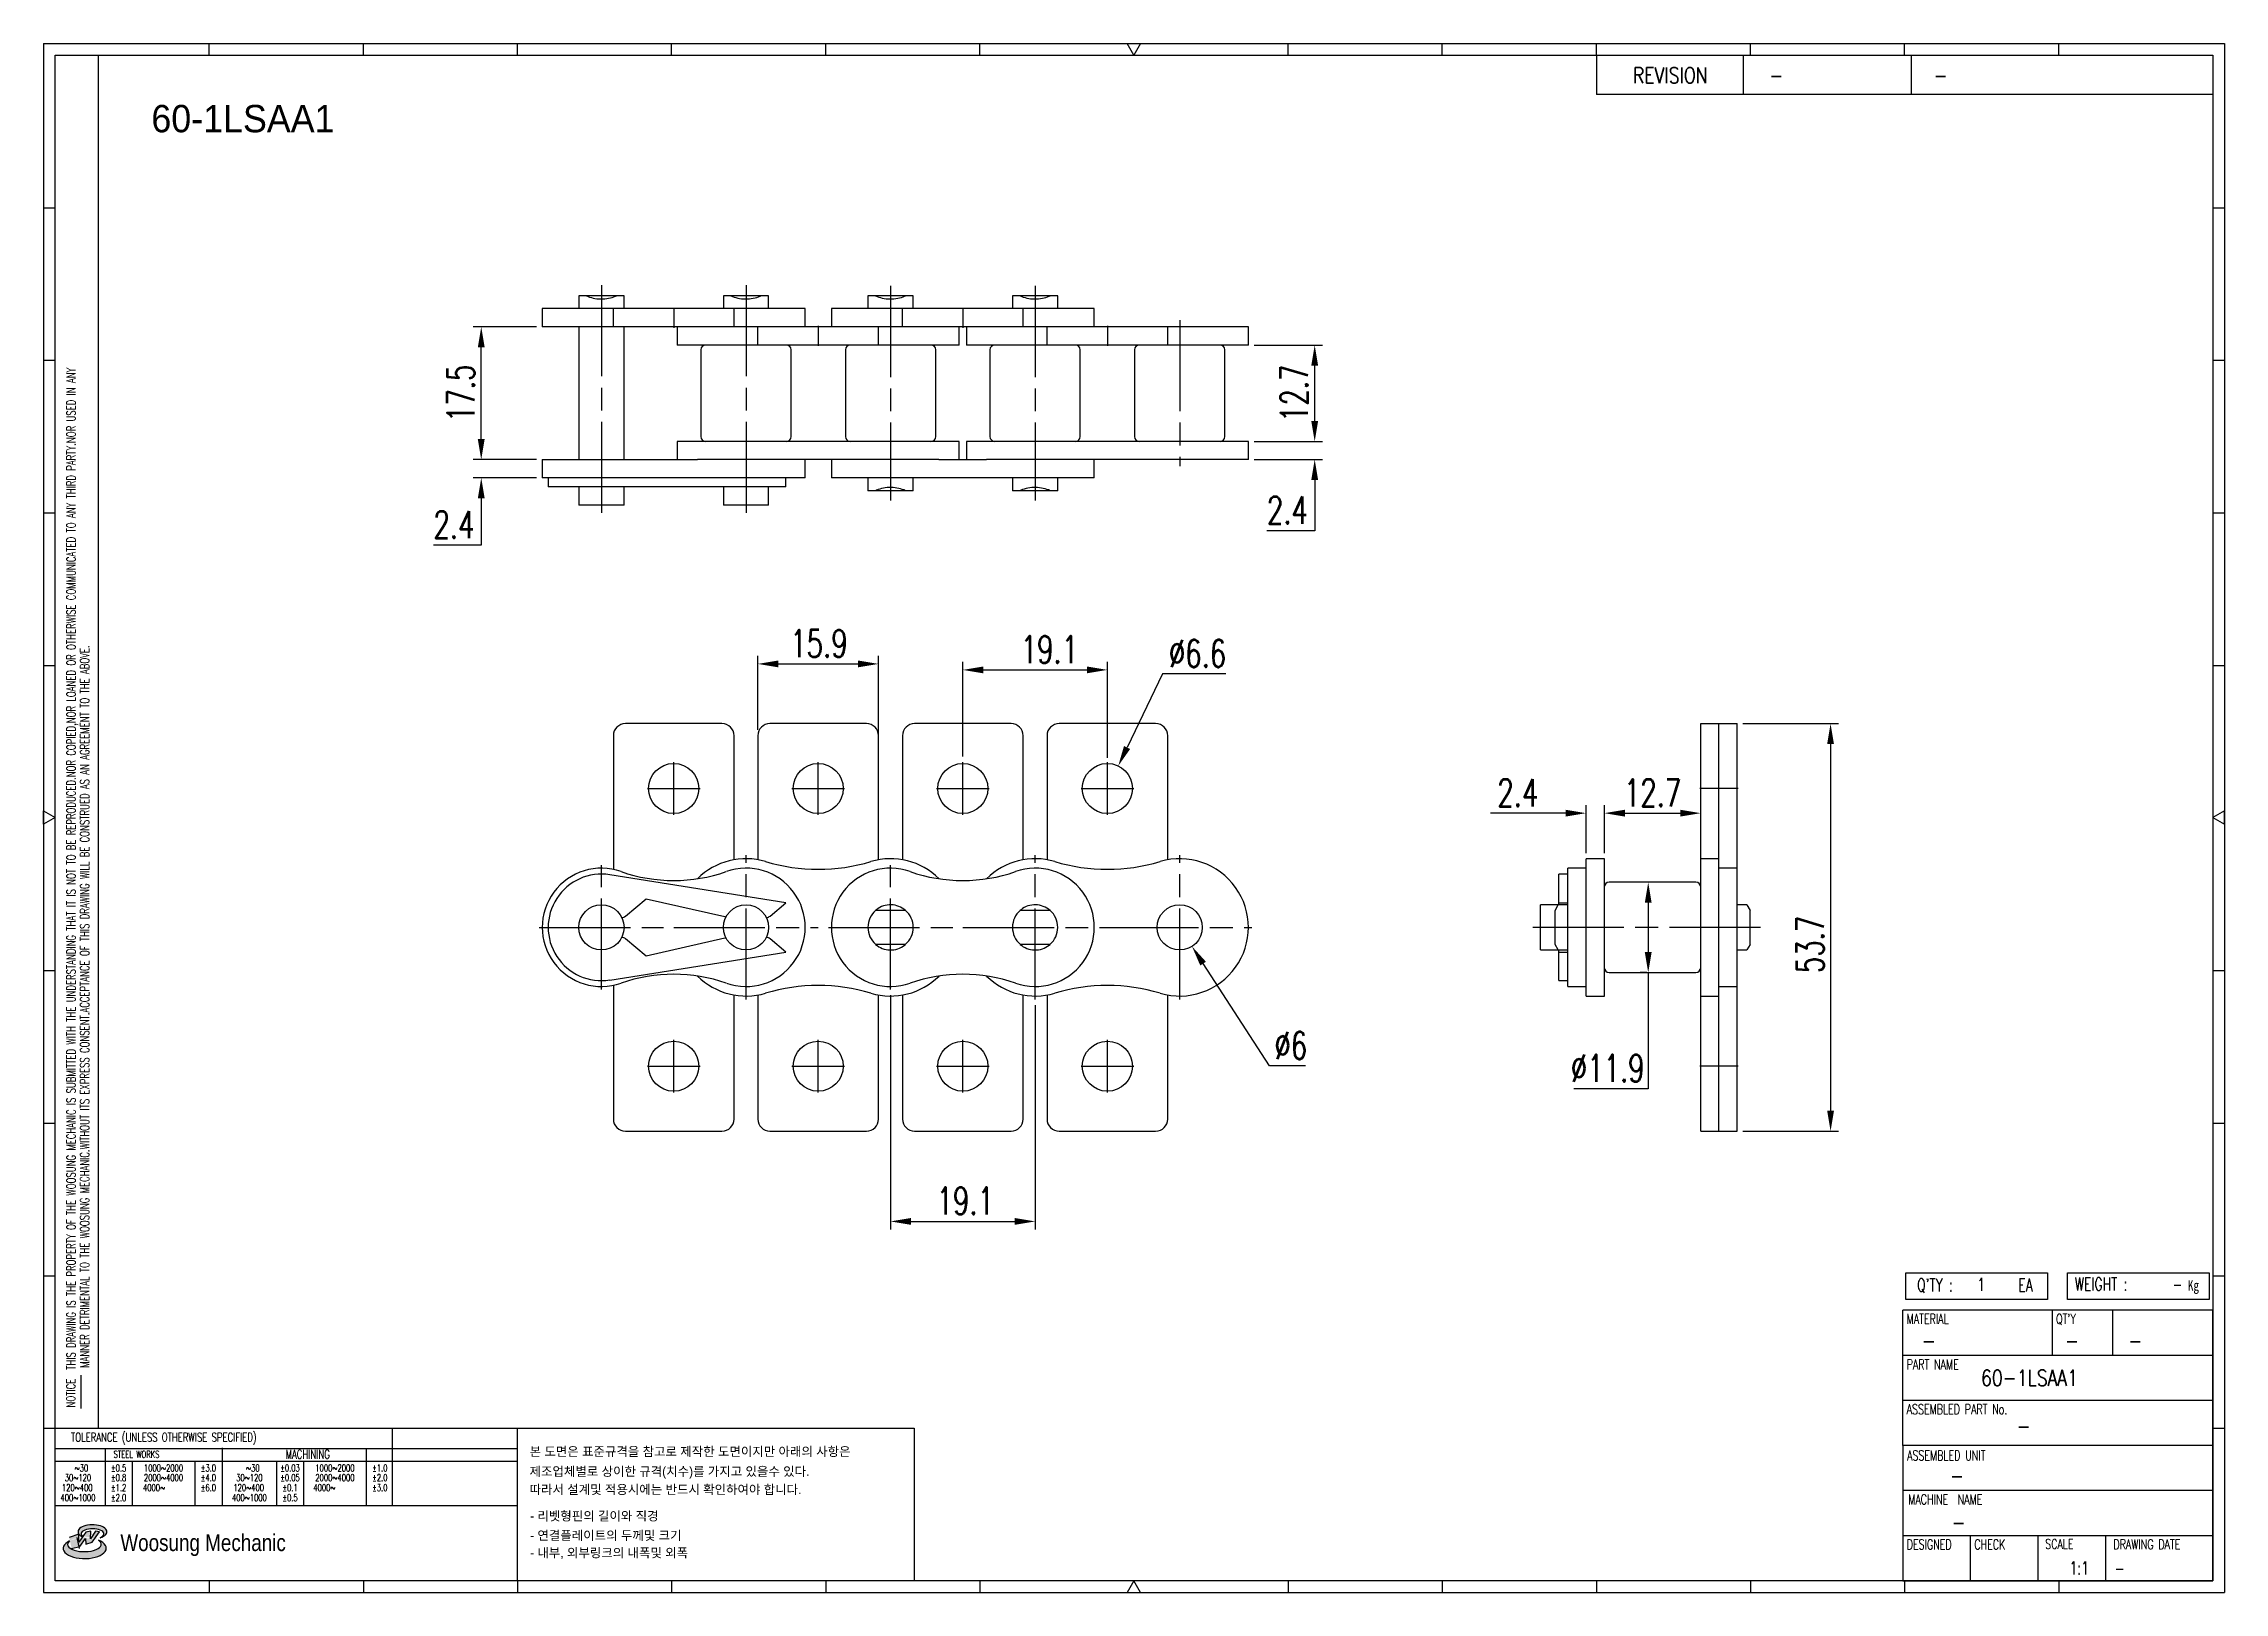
# Model space of a CAD drawing. Header units: millimetres. Extents: x 849 to 1136, y 59 to 263.
import ezdxf
from ezdxf.enums import TextEntityAlignment as Align

# ---------------------------------------------------------------- set-up
doc = ezdxf.new("R2010")
doc.units = ezdxf.units.MM
doc.linetypes.add('AM_ISO08W050', pattern=[18, 12, -1.5, 3, -1.5])
doc.layers.get('Defpoints').update_dxf_attribs({"color": 80})
doc.layers.add('CL1', color=140, linetype='AM_ISO08W050', lineweight=25)
for name, color, linetype in [('S-DIM', 7, 'Continuous'), ('TITLE', 7, 'Continuous'), ('도면레이아웃', 7, 'Continuous')]:
    doc.layers.add(name, color=color, linetype=linetype)
doc.styles.add('HAN', font='ROMANS.shx', dxfattribs={"width": 0.7, "bigfont": 'whgtxt.shx'})
doc.styles.add('HKD_ST2', font='romans.shx', dxfattribs={"width": 0.7, "height": 4, "bigfont": '@extfont2.shx'})
doc.styles.add('HSG', font='SIMPLEX.shx', dxfattribs={"width": 0.7, "bigfont": 'HSG.shx'})
doc.styles.add('MtXpl_', font='Gulim.ttf')
doc.styles.add('SLDTEXTSTYLE4', font='arial.ttf', dxfattribs={"width": 0.8})
doc.dimstyles.new('AP1.5', dxfattribs={"dimscale": 1.5, "dimtxt": 2.4, "dimasz": 1.8, "dimexe": 0.7, "dimexo": 0.5, "dimgap": 0.6, "dimtad": 1, "dimtoh": 1, "dimdec": 1, "dimrnd": 0.01, "dimzin": 9, "dimdsep": 46, "dimtxsty": 'HSG', "dimcen": 0, "dimclrd": 251, "dimclre": 251, "dimclrt": 60, "dimazin": 2, "dimtp": 1, "dimtm": 1, "dimtfac": 0.5, "dimtdec": 1, "dimtofl": 0, "dimtmove": 0, "dimatfit": 3, "dimfxl": 0, "dimtvp": 1, "dimtolj": 2, "dimlwd": -1, "dimlwe": -1, "dimarcsym": 0})

msp = doc.modelspace()

# ---------------------------------------------------------------- texts
at = {"color": 254, "style": 'MtXpl_'}
msp.add_text('60-1LSAA1', height=3.608, dxfattribs=at).set_placement((862.95, 251.18))
at = {"style": 'HAN', "width": 0.8}
msp.add_text('60-1LSAA1', height=2.082, dxfattribs=at).set_placement((1104.06, 85.99))
at = {"color": 140, "style": 'MtXpl_'}
for s, p in [('본 도면은 표준규격을 참고로 제작한 도면이지만 아래의 사항은', (912.79, 76.73)), ('제조업체별로 상이한 규격(치수)를 가지고 있을수 있다.', (912.79, 74.11)), ('따라서 설계및 적용시에는 반드시 확인하여야 합니다.', (912.79, 71.72)), ('- 리벳형핀의 길이와 직경', (912.86, 68.23)), ('- 연결플레이트의 두께및 크기', (912.86, 65.67)), ('- 내부, 외부링크의 내폭및 외폭', (912.86, 63.38))]:
    msp.add_text(s, height=1.2027, dxfattribs=at).set_placement(p)

# ---------------------------------------------------------------- blocks, each defined once
blk = doc.blocks.new('MAST')
at = {"layer": '도면레이아웃'}
h = blk.add_hatch(color=10, dxfattribs=at)
h.paths.add_polyline_path([(1.544, 35.177), (1.554, 34.966), (1.779, 35.034), (2.054, 35.422), (1.908, 35.446), (1.728, 35.167), (1.741, 35.439), (1.547, 35.405), (1.292, 35.041), (1.295, 35.33), (0.943, 35.208), (1.03, 34.8), (1.336, 34.885)])
edge = h.paths.add_edge_path()
edge.add_ellipse((1.795, 35.421), major_axis=(-0.53, 0), ratio=0.487785, start_angle=122.36065, end_angle=403.39574)
edge.add_line((1.411, 35.244), (1.419, 35.261))
edge.add_ellipse((1.798, 35.344), major_axis=(-0.423, 0), ratio=0.444396, start_angle=131.58977, end_angle=386.19408, ccw=False)
edge = h.paths.add_edge_path()
edge.add_ellipse((1.512, 34.815), major_axis=(-0.793, 0), ratio=0.480113, start_angle=314.67633, end_angle=590.85213)
edge.add_ellipse((1.501, 34.958), major_axis=(-0.62, 0), ratio=0.43311, start_angle=331.7024, end_angle=574.42495, ccw=False)
at = {"color": 140}
for p, q in [((0, 90.118), (80.15, 90.118)), ((0, 90.118), (0, 33.191)), ((80.15, 90.118), (80.15, 33.191)), ((57.068, 89.693), (57.068, 88.246)), ((62.47, 89.693), (62.47, 88.246)), ((68.635, 89.693), (68.635, 88.246)), ((79.725, 88.246), (57.068, 88.246)), ((68.449, 43.961), (68.449, 44.936)), ((68.449, 44.936), (73.654, 44.936)), ((73.654, 44.936), (73.654, 43.961)), ((74.39, 43.961), (74.39, 44.936)), ((74.39, 44.936), (79.595, 44.936)), ((79.595, 44.936), (79.595, 43.961)), ((68.336, 38.59), (68.336, 43.563)), ((79.725, 43.563), (68.336, 43.563)), ((73.654, 43.961), (68.449, 43.961)), ((73.827, 43.563), (73.827, 41.905)), ((79.595, 43.961), (74.39, 43.961)), ((76.037, 43.563), (76.037, 41.905)), ((79.725, 38.59), (79.725, 43.563)), ((79.725, 41.905), (68.336, 41.905)), ((79.725, 40.248), (68.336, 40.248)), ((68.336, 38.59), (68.336, 33.616)), ((79.725, 38.59), (68.336, 38.59)), ((79.725, 33.616), (79.725, 38.59)), ((79.725, 36.932), (68.336, 36.932)), ((79.725, 35.274), (68.336, 35.274)), ((70.822, 33.616), (70.822, 35.274)), ((73.309, 33.616), (73.309, 35.274)), ((75.796, 33.616), (75.796, 35.274)), ((0, 33.191), (80.15, 33.191)), ((68.336, 33.616), (79.725, 33.616))]:
    blk.add_line(p, q, dxfattribs=at)
for p, q in [((6.089, 89.693), (6.089, 90.118)), ((11.753, 89.693), (11.753, 90.118)), ((17.418, 89.693), (17.418, 90.118)), ((23.082, 89.693), (23.082, 90.118)), ((28.746, 89.693), (28.746, 90.118)), ((34.411, 89.693), (34.411, 90.118)), ((45.739, 89.693), (45.739, 90.118)), ((51.404, 89.693), (51.404, 90.118)), ((57.068, 89.693), (57.068, 90.118)), ((62.732, 89.693), (62.732, 90.118)), ((68.397, 89.693), (68.397, 90.118)), ((74.061, 89.693), (74.061, 90.118)), ((0, 84.085), (0.425, 84.085)), ((79.725, 84.085), (80.15, 84.085)), ((0, 78.478), (0.425, 78.478)), ((79.725, 78.478), (80.15, 78.478)), ((0, 72.87), (0.425, 72.87)), ((79.725, 72.87), (80.15, 72.87)), ((0, 67.262), (0.425, 67.262)), ((79.725, 67.262), (80.15, 67.262)), ((0, 56.047), (0.425, 56.047)), ((79.725, 56.047), (80.15, 56.047)), ((0, 50.439), (0.425, 50.439)), ((79.725, 50.439), (80.15, 50.439)), ((0, 44.832), (0.425, 44.832)), ((79.725, 44.832), (80.15, 44.832)), ((1.377, 39.947), (1.377, 41.174)), ((0, 39.224), (0.425, 39.224)), ((79.725, 39.224), (80.15, 39.224)), ((6.089, 33.616), (6.089, 33.191)), ((11.753, 33.616), (11.753, 33.191)), ((17.418, 33.616), (17.418, 33.191)), ((23.082, 33.616), (23.082, 33.191)), ((28.746, 33.616), (28.746, 33.191)), ((34.411, 33.616), (34.411, 33.191)), ((45.739, 33.616), (45.739, 33.191)), ((51.404, 33.616), (51.404, 33.191)), ((57.068, 33.616), (57.068, 33.191)), ((62.732, 33.616), (62.732, 33.191)), ((68.397, 33.616), (68.397, 33.191)), ((74.061, 33.616), (74.061, 33.191))]:
    blk.add_line(p, q)
at = {"color": 2}
for p, q in [((2.017, 39.224), (2.017, 89.693)), ((0.425, 39.224), (17.418, 39.224)), ((0.425, 38.487), (17.418, 38.487)), ((2.257, 38.487), (2.257, 36.382)), ((6.557, 38.5), (6.557, 36.382)), ((11.857, 38.487), (11.857, 36.382)), ((12.816, 39.224), (12.816, 36.382)), ((17.418, 33.616), (17.418, 39.224)), ((0.425, 38.012), (17.418, 38.012)), ((3.257, 38.012), (3.257, 36.382)), ((5.557, 38.012), (5.557, 36.382)), ((8.557, 38.012), (8.557, 36.382)), ((9.557, 38.026), (9.557, 36.382)), ((0.425, 36.382), (17.418, 36.382))]:
    blk.add_line(p, q, dxfattribs=at)
for points in [[(40.075, 89.693), (39.83, 90.118), (40.32, 90.118)], [(0.425, 61.679), (0, 61.433), (0, 61.924)], [(79.725, 61.679), (80.15, 61.433), (80.15, 61.924)], [(40.075, 33.616), (39.83, 33.191), (40.32, 33.191)]]:
    blk.add_lwpolyline(points, close=True)
at = {"color": 140}
blk.add_lwpolyline([(0.425, 89.693), (79.725, 89.693), (79.725, 33.616), (0.425, 33.616)], close=True, dxfattribs=at)
at = {"layer": '도면레이아웃'}
for p, q in [((1.295, 35.33), (0.943, 35.208)), ((1.547, 35.405), (1.292, 35.041)), ((1.292, 35.041), (1.295, 35.33)), ((1.741, 35.439), (1.547, 35.405)), ((1.908, 35.446), (1.728, 35.167)), ((1.728, 35.167), (1.741, 35.439)), ((1.779, 35.034), (2.054, 35.422)), ((2.054, 35.422), (1.908, 35.446)), ((1.03, 34.8), (1.336, 34.885)), ((1.224, 35.208), (1.311, 34.8)), ((1.224, 35.208), (1.224, 35.208)), ((1.336, 34.885), (1.544, 35.177)), ((1.419, 35.261), (1.411, 35.244)), ((1.544, 35.177), (1.554, 34.966)), ((1.554, 34.966), (1.779, 35.034))]:
    blk.add_line(p, q, dxfattribs=at)
for centre, major_axis, ratio, start_param, end_param in [((1.795, 35.421), (-0.53, 0), 0.487785, 2.135596, 7.040584), ((1.798, 35.344), (-0.423, 0), 0.444396, 2.296675, 6.740358), ((1.512, 34.815), (-0.793, 0), 0.480113, 5.492138, 10.312315), ((1.501, 34.958), (-0.62, 0), 0.43311, 5.789299, 10.025607)]:
    blk.add_ellipse(centre, major_axis=major_axis, ratio=ratio, start_param=start_param, end_param=end_param, dxfattribs=at)
for s, height, style, width, p in [('REVISION', 0.5806, 'HAN', 0.8, (58.415, 88.664)), ('-', 0.581, 'HAN', 0.8, (63.426, 88.664)), ('-', 0.581, 'HAN', 0.8, (69.468, 88.664)), ("Q'TY : ", 0.4746, 'HKD_ST2', 0.7, (68.857, 44.253)), ('1', 0.475, 'HKD_ST2', 0.7, (71.071, 44.275)), ('EA', 0.4746, 'HKD_ST2', 0.7, (72.578, 44.253)), ('WEIGHT : ', 0.4746, 'HKD_ST2', 0.7, (74.65, 44.286)), ('-', 0.581, 'HAN', 0.8, (69.029, 42.157)), ('-', 0.581, 'HAN', 0.8, (74.289, 42.157)), ('-', 0.581, 'HAN', 0.8, (76.623, 42.157)), ('-', 0.581, 'HAN', 0.8, (72.515, 39.013)), ('-', 0.581, 'HAN', 0.8, (70.067, 37.189)), ('-', 0.581, 'HAN', 0.8, (70.126, 35.48)), ('1:1', 0.4746, 'HKD_ST2', 0.7, (74.458, 33.848)), ('-', 0.475, 'HKD_ST2', 0.7, (76.112, 33.837))]:
    blk.add_text(s, height=height, dxfattribs=dict(style=style, width=width)).set_placement(p)
at = {"color": 6, "style": 'HKD_ST2', "width": 0.7}
for s, p in [(' THIS DRAWING IS THE PROPERTY OF THE WOOSUNG MECHANIC IS SUBMITTED WITH THE UNDERSTANDING THAT IT IS NOT TO BE REPRODUCED.NOR COPIED,NOR LOANED OR OTHERWISE COMMUNICATED TO ANY THIRD PARTY.NOR USED IN ANY', (1.173, 41.217)), ('MANNER DETRIMENTAL TO THE WOOSUNG MECHANIC.WITHOUT ITS EXPRESS CONSENT.ACCEPTANCE OF THIS DRAWING WILL BE CONSTRUED AS AN AGREEMENT TO THE ABOVE.', (1.672, 41.447))]:
    blk.add_text(s, height=0.326266, rotation=90, dxfattribs=at).set_placement(p)
at = {"style": 'HKD_ST2', "width": 0.7}
blk.add_text('-', height=0.475, dxfattribs=at).set_placement((78.613, 44.286), align=Align.RIGHT)
at = {"color": 254, "style": 'HKD_ST2', "width": 0.7}
for s, height, p in [('MATERIAL', 0.3651, (68.474, 43.425)), ("QT'Y", 0.3651, (73.965, 43.425)), ('PART NAME', 0.3651, (68.474, 41.756)), ('ASSEMBLED PART No.', 0.36511, (68.474, 40.109)), ('ASSEMBLED UNIT', 0.36511, (68.49, 38.408)), ('MACHINE  NAME', 0.36511, (68.532, 36.794)), ('DESIGNED', 0.3651, (68.474, 35.136)), ('CHECK', 0.3651, (70.961, 35.136)), ('SCALE', 0.3651, (73.566, 35.153)), ('DRAWING DATE', 0.36511, (76.071, 35.141))]:
    blk.add_text(s, height=height, dxfattribs=at).set_placement(p, align=Align.TOP_LEFT)
at = {"style": 'HKD_ST2', "width": 0.7}
blk.add_text('NOTICE', height=0.3263, rotation=90, dxfattribs=at).set_placement((1.163, 39.988))
blk.add_text('TOLERANCE (UNLESS OTHERWISE SPECIFIED)', height=0.32627, dxfattribs=at).set_placement((4.417, 38.896), align=Align.MIDDLE_CENTER)
at = {"color": 4, "style": 'HKD_ST2', "width": 0.7}
for s, height, p in [('%%12630', 0.261, (1.389, 37.762)), ('1000%%1262000', 0.26101, (4.407, 37.762)), ('%%12630', 0.261, (7.689, 37.762)), ('1000%%1262000', 0.26101, (10.707, 37.762)), ('120%%126400', 0.26101, (1.237, 37.045)), ('30%%126120', 0.261, (1.263, 37.411)), ('4000%%126', 0.261, (4.061, 37.045)), ('2000%%1264000', 0.26101, (4.407, 37.411)), ('120%%126400', 0.26101, (7.537, 37.045)), ('30%%126120', 0.261, (7.563, 37.411)), ('4000%%126', 0.261, (10.321, 37.045)), ('2000%%1264000', 0.26101, (10.707, 37.411)), ('400%%1261000', 0.26101, (1.263, 36.67)), ('400%%1261000', 0.26101, (7.563, 36.67))]:
    blk.add_text(s, height=height, dxfattribs=at).set_placement(p, align=Align.MIDDLE_CENTER)
for s, height, p in [('%%P0.5', 0.261, (2.757, 37.762)), ('STEEL WORKS', 0.26101, (3.416, 38.268)), ('%%P3.0', 0.261, (6.057, 37.762)), ('%%P0.03', 0.261, (9.057, 37.762)), ('MACHINING', 0.3263, (9.707, 38.27)), ('%%P1.0', 0.261, (12.357, 37.762)), ('%%P0.8', 0.261, (2.757, 37.411)), ('%%P1.2', 0.261, (2.757, 37.045)), ('%%P4.0', 0.261, (6.057, 37.411)), ('%%P6.0', 0.261, (6.057, 37.045)), ('%%P0.05', 0.261, (9.057, 37.411)), ('%%P0.1', 0.261, (9.057, 37.045)), ('%%P2.0', 0.261, (12.357, 37.411)), ('%%P3.0', 0.261, (12.357, 37.045)), ('%%P2.0', 0.261, (2.757, 36.67)), ('%%P0.5', 0.261, (9.057, 36.67))]:
    blk.add_text(s, height=height, dxfattribs=at).set_placement(p, align=Align.MIDDLE)
at = {"color": 1, "style": 'SLDTEXTSTYLE4', "width": 0.8}
blk.add_text('Woosung Mechanic', height=0.61957, dxfattribs=at).set_placement((2.822, 34.711))
at = {"layer": 'TITLE', "width": 0.8}
blk.add_text('Kg', height=0.3789, dxfattribs=at).set_placement((78.807, 44.286))
blk = doc.blocks.new('*D2')
at = {"layer": 'Defpoints', "color": 0, "transparency": 16777216}
for p in [(1007.51, 210.44), (1016.25, 210.44), (1007.51, 208.04)]:
    blk.add_point(p, dxfattribs=at)
at = {"layer": 'S-DIM', "color": 251, "linetype": 'ByBlock', "transparency": 16777216}
for p, q in [((1016.25, 213.14), (1016.25, 215.84)), ((1008.26, 210.44), (1017.3, 210.44)), ((1008.26, 208.04), (1017.3, 208.04)), ((1016.25, 205.34), (1016.25, 198.67)), ((1016.25, 198.67), (1009.95, 198.67))]:
    blk.add_line(p, q, dxfattribs=at)
at = {"layer": 'S-DIM', "color": 251, "transparency": 16777216}
for points in [[(1015.8, 213.14), (1016.7, 213.14), (1016.25, 210.44)], [(1015.8, 205.34), (1016.7, 205.34), (1016.25, 208.04)]]:
    blk.add_solid(points, dxfattribs=at)
at = {"layer": 'S-DIM', "color": 60, "transparency": 16777216, "insert": (1012.65, 201.37), "char_height": 3.6, "attachment_point": 5, "style": 'HSG'}
blk.add_mtext('\\A2;2.4', dxfattribs=at)
blk = doc.blocks.new('*D3')
at = {"layer": 'Defpoints', "color": 0, "transparency": 16777216}
for p in [(1007.51, 223.14), (1016.25, 223.14), (1007.51, 210.44)]:
    blk.add_point(p, dxfattribs=at)
at = {"layer": 'S-DIM', "color": 251, "linetype": 'ByBlock', "transparency": 16777216}
for p, q in [((1008.26, 223.14), (1017.3, 223.14)), ((1016.25, 213.14), (1016.25, 220.44)), ((1008.26, 210.44), (1017.3, 210.44))]:
    blk.add_line(p, q, dxfattribs=at)
at = {"layer": 'S-DIM', "color": 251, "transparency": 16777216}
for points in [[(1015.8, 220.44), (1016.7, 220.44), (1016.25, 223.14)], [(1015.8, 213.14), (1016.7, 213.14), (1016.25, 210.44)]]:
    blk.add_solid(points, dxfattribs=at)
at = {"layer": 'S-DIM', "color": 60, "transparency": 16777216, "insert": (1013.55, 216.79), "char_height": 3.6, "attachment_point": 5, "rotation": 90, "style": 'HSG'}
blk.add_mtext('\\A2;12.7', dxfattribs=at)
blk = doc.blocks.new('*D4')
at = {"layer": 'Defpoints', "color": 0, "transparency": 16777216}
for p in [(906.42, 208.04), (914.46, 208.04), (914.46, 205.64)]:
    blk.add_point(p, dxfattribs=at)
at = {"layer": 'S-DIM', "color": 251, "linetype": 'ByBlock', "transparency": 16777216}
for p, q in [((906.42, 210.74), (906.42, 213.44)), ((913.71, 208.04), (905.37, 208.04)), ((913.71, 205.64), (905.37, 205.64)), ((906.42, 202.94), (906.42, 196.77)), ((906.42, 196.77), (900.12, 196.77))]:
    blk.add_line(p, q, dxfattribs=at)
at = {"layer": 'S-DIM', "color": 251, "transparency": 16777216}
for points in [[(905.97, 210.74), (906.87, 210.74), (906.42, 208.04)], [(905.97, 202.94), (906.87, 202.94), (906.42, 205.64)]]:
    blk.add_solid(points, dxfattribs=at)
at = {"layer": 'S-DIM', "color": 60, "transparency": 16777216, "insert": (902.82, 199.47), "char_height": 3.6, "attachment_point": 5, "style": 'HSG'}
blk.add_mtext('\\A2;2.4', dxfattribs=at)
blk = doc.blocks.new('*D5')
at = {"layer": 'Defpoints', "color": 0, "transparency": 16777216}
for p in [(906.42, 225.54), (914.46, 225.54), (914.46, 208.04)]:
    blk.add_point(p, dxfattribs=at)
at = {"layer": 'S-DIM', "color": 251, "linetype": 'ByBlock', "transparency": 16777216}
for p, q in [((913.71, 225.54), (905.37, 225.54)), ((906.42, 210.74), (906.42, 222.84)), ((913.71, 208.04), (905.37, 208.04))]:
    blk.add_line(p, q, dxfattribs=at)
at = {"layer": 'S-DIM', "color": 251, "transparency": 16777216}
for points in [[(905.97, 222.84), (906.87, 222.84), (906.42, 225.54)], [(905.97, 210.74), (906.87, 210.74), (906.42, 208.04)]]:
    blk.add_solid(points, dxfattribs=at)
at = {"layer": 'S-DIM', "color": 60, "transparency": 16777216, "insert": (903.72, 216.79), "char_height": 3.6, "attachment_point": 5, "rotation": 90, "style": 'HSG'}
blk.add_mtext('\\A2;17.5', dxfattribs=at)
blk = doc.blocks.new('*D6')
at = {"layer": 'Defpoints', "color": 0, "transparency": 16777216}
for p in [(958.78, 181.12), (942.88, 171.66), (958.78, 170.58)]:
    blk.add_point(p, dxfattribs=at)
at = {"layer": 'S-DIM', "color": 251, "linetype": 'ByBlock', "transparency": 16777216}
for p, q in [((942.88, 172.41), (942.88, 182.17)), ((945.58, 181.12), (956.08, 181.12)), ((958.78, 171.33), (958.78, 182.17))]:
    blk.add_line(p, q, dxfattribs=at)
at = {"layer": 'S-DIM', "color": 251, "transparency": 16777216}
for points in [[(945.58, 181.57), (945.58, 180.67), (942.88, 181.12)], [(956.08, 181.57), (956.08, 180.67), (958.78, 181.12)]]:
    blk.add_solid(points, dxfattribs=at)
at = {"layer": 'S-DIM', "color": 60, "transparency": 16777216, "insert": (950.92, 183.82), "char_height": 3.6, "attachment_point": 5, "style": 'HSG'}
blk.add_mtext('\\A2;15.9', dxfattribs=at)
blk = doc.blocks.new('*D7')
at = {"layer": 'Defpoints', "color": 0, "transparency": 16777216}
for p in [(988.93, 180.33), (969.88, 168.16), (988.93, 168)]:
    blk.add_point(p, dxfattribs=at)
at = {"layer": 'S-DIM', "color": 251, "linetype": 'ByBlock', "transparency": 16777216}
for p, q in [((969.88, 168.91), (969.88, 181.38)), ((988.93, 168.75), (988.93, 181.38)), ((972.58, 180.33), (986.23, 180.33))]:
    blk.add_line(p, q, dxfattribs=at)
at = {"layer": 'S-DIM', "color": 251, "transparency": 16777216}
for points in [[(972.58, 180.78), (972.58, 179.88), (969.88, 180.33)], [(986.23, 180.78), (986.23, 179.88), (988.93, 180.33)]]:
    blk.add_solid(points, dxfattribs=at)
at = {"layer": 'S-DIM', "color": 60, "transparency": 16777216, "insert": (981.29, 183.03), "char_height": 3.6, "attachment_point": 5, "style": 'HSG'}
blk.add_mtext('\\A2;19.1', dxfattribs=at)
blk = doc.blocks.new('*D8')
at = {"layer": 'Defpoints', "color": 0, "transparency": 16777216}
for p in [(990.36, 167.67), (987.5, 161.72)]:
    blk.add_point(p, dxfattribs=at)
at = {"layer": 'S-DIM', "color": 251, "linetype": 'ByBlock', "transparency": 16777216}
for p, q in [((996.19, 179.81), (991.53, 170.1)), ((1004.53, 179.81), (996.19, 179.81))]:
    blk.add_line(p, q, dxfattribs=at)
at = {"layer": 'S-DIM', "color": 251, "transparency": 16777216}
blk.add_solid([(991.12, 170.3), (991.93, 169.91), (990.36, 167.67)], dxfattribs=at)
at = {"layer": 'S-DIM', "color": 60, "transparency": 16777216, "insert": (1000.81, 182.51), "char_height": 3.6, "attachment_point": 5, "style": 'HSG'}
blk.add_mtext('\\A2;∅6.6', dxfattribs=at)
blk = doc.blocks.new('*D9')
at = {"layer": 'Defpoints', "color": 0, "transparency": 16777216}
for p in [(960.36, 138.21), (979.41, 136.89), (979.41, 107.65)]:
    blk.add_point(p, dxfattribs=at)
at = {"layer": 'S-DIM', "color": 251, "linetype": 'ByBlock', "transparency": 16777216}
for p, q in [((960.36, 137.46), (960.36, 106.6)), ((979.41, 136.14), (979.41, 106.6)), ((963.06, 107.65), (976.71, 107.65))]:
    blk.add_line(p, q, dxfattribs=at)
at = {"layer": 'S-DIM', "color": 251, "transparency": 16777216}
for points in [[(963.06, 108.1), (963.06, 107.2), (960.36, 107.65)], [(976.71, 108.1), (976.71, 107.2), (979.41, 107.65)]]:
    blk.add_solid(points, dxfattribs=at)
at = {"layer": 'S-DIM', "color": 60, "transparency": 16777216, "insert": (970.2, 110.35), "char_height": 3.6, "attachment_point": 5, "style": 'HSG'}
blk.add_mtext('\\A2;19.1', dxfattribs=at)
blk = doc.blocks.new('*D10')
at = {"layer": 'Defpoints', "color": 0, "transparency": 16777216}
for p in [(1054.42, 161.45), (1052.02, 155.45), (1054.42, 155.45)]:
    blk.add_point(p, dxfattribs=at)
at = {"layer": 'S-DIM', "color": 251, "linetype": 'ByBlock', "transparency": 16777216}
for p, q in [((1049.32, 161.45), (1039.42, 161.45)), ((1052.02, 156.2), (1052.02, 162.5)), ((1054.42, 156.2), (1054.42, 162.5)), ((1057.12, 161.45), (1059.82, 161.45))]:
    blk.add_line(p, q, dxfattribs=at)
at = {"layer": 'S-DIM', "color": 251, "transparency": 16777216}
for points in [[(1049.32, 161.9), (1049.32, 161), (1052.02, 161.45)], [(1057.12, 161.9), (1057.12, 161), (1054.42, 161.45)]]:
    blk.add_solid(points, dxfattribs=at)
at = {"layer": 'S-DIM', "color": 60, "transparency": 16777216, "insert": (1043.02, 164.15), "char_height": 3.6, "attachment_point": 5, "style": 'HSG'}
blk.add_mtext('\\A2;2.4', dxfattribs=at)
blk = doc.blocks.new('*D11')
at = {"layer": 'Defpoints', "color": 0, "transparency": 16777216}
for p in [(1067.12, 161.45), (1067.12, 161.45), (1054.42, 155.45)]:
    blk.add_point(p, dxfattribs=at)
at = {"layer": 'S-DIM', "color": 251, "linetype": 'ByBlock', "transparency": 16777216}
for p, q in [((1054.42, 156.2), (1054.42, 162.5)), ((1057.12, 161.45), (1064.42, 161.45)), ((1067.12, 162.2), (1067.12, 162.5))]:
    blk.add_line(p, q, dxfattribs=at)
at = {"layer": 'S-DIM', "color": 251, "transparency": 16777216}
for points in [[(1057.12, 161.9), (1057.12, 161), (1054.42, 161.45)], [(1064.42, 161.9), (1064.42, 161), (1067.12, 161.45)]]:
    blk.add_solid(points, dxfattribs=at)
at = {"layer": 'S-DIM', "color": 60, "transparency": 16777216, "insert": (1060.77, 164.15), "char_height": 3.6, "attachment_point": 5, "style": 'HSG'}
blk.add_mtext('\\A2;12.7', dxfattribs=at)
blk = doc.blocks.new('*D12')
at = {"layer": 'Defpoints', "color": 0, "transparency": 16777216}
for p in [(1060.77, 152.35), (1060.2, 140.44), (1060.77, 140.44)]:
    blk.add_point(p, dxfattribs=at)
at = {"layer": 'S-DIM', "color": 251, "linetype": 'ByBlock', "transparency": 16777216}
for p, q in [((1060.02, 152.35), (1059.15, 152.35)), ((1060.2, 149.65), (1060.2, 143.14)), ((1060.02, 140.44), (1059.15, 140.44)), ((1060.2, 140.44), (1060.2, 125.14)), ((1060.2, 125.14), (1050.42, 125.14))]:
    blk.add_line(p, q, dxfattribs=at)
at = {"layer": 'S-DIM', "color": 251, "transparency": 16777216}
for points in [[(1059.75, 149.65), (1060.65, 149.65), (1060.2, 152.35)], [(1059.75, 143.14), (1060.65, 143.14), (1060.2, 140.44)]]:
    blk.add_solid(points, dxfattribs=at)
at = {"layer": 'S-DIM', "color": 60, "transparency": 16777216, "insert": (1054.86, 127.84), "char_height": 3.6, "attachment_point": 5, "style": 'HSG'}
blk.add_mtext('\\A2;%%c11.9', dxfattribs=at)
blk = doc.blocks.new('*D13')
at = {"layer": 'Defpoints', "color": 0, "transparency": 16777216}
for p in [(1071.92, 173.25), (1071.92, 119.55), (1084.23, 119.55)]:
    blk.add_point(p, dxfattribs=at)
at = {"layer": 'S-DIM', "color": 251, "linetype": 'ByBlock', "transparency": 16777216}
for p, q in [((1072.67, 173.25), (1085.28, 173.25)), ((1084.23, 170.55), (1084.23, 122.25)), ((1072.67, 119.55), (1085.28, 119.55))]:
    blk.add_line(p, q, dxfattribs=at)
at = {"layer": 'S-DIM', "color": 251, "transparency": 16777216}
for points in [[(1083.78, 170.55), (1084.68, 170.55), (1084.23, 173.25)], [(1083.78, 122.25), (1084.68, 122.25), (1084.23, 119.55)]]:
    blk.add_solid(points, dxfattribs=at)
at = {"layer": 'S-DIM', "color": 60, "transparency": 16777216, "insert": (1081.53, 144.15), "char_height": 3.6, "attachment_point": 5, "rotation": 90, "style": 'HSG'}
blk.add_mtext('\\A2;53.7', dxfattribs=at)
blk = doc.blocks.new('*D14')
at = {"layer": 'Defpoints', "color": 0, "transparency": 16777216}
for p in [(996.83, 148.9), (1000.08, 143.89)]:
    blk.add_point(p, dxfattribs=at)
at = {"layer": 'S-DIM', "color": 251, "linetype": 'ByBlock', "transparency": 16777216}
for p, q in [((1010.29, 128.14), (1001.55, 141.63)), ((1015.03, 128.14), (1010.29, 128.14))]:
    blk.add_line(p, q, dxfattribs=at)
at = {"layer": 'S-DIM', "color": 251, "transparency": 16777216}
blk.add_solid([(1001.92, 141.87), (1001.17, 141.38), (1000.08, 143.89)], dxfattribs=at)
at = {"layer": 'S-DIM', "color": 60, "transparency": 16777216, "insert": (1013.11, 130.84), "char_height": 3.6, "attachment_point": 5, "style": 'HSG'}
blk.add_mtext('\\A2;∅6', dxfattribs=at)

# ---------------------------------------------------------------- dimensions: what is measured, and where the dimension line sits
at = {"layer": 'S-DIM'}
for base, p1, p2, picture, middle in [((906.42, 225.54), (914.46, 208.04), (914.46, 225.54), '*D5', (903.72, 216.79)), ((1016.25, 223.14), (1007.51, 210.44), (1007.51, 223.14), '*D3', (1013.55, 216.79))]:
    dim = msp.add_linear_dim(base=base, p1=p1, p2=p2, angle=90, dimstyle='AP1.5', override={"dimtmove": 1}, dxfattribs=at)
    dim.commit()
    dim.dimension.update_dxf_attribs({"geometry": picture, "text_midpoint": middle})
for base, p1, p2, picture, middle in [((1016.25, 210.44), (1007.51, 208.04), (1007.51, 210.44), '*D2', (1012.65, 198.67)), ((906.42, 208.04), (914.46, 205.64), (914.46, 208.04), '*D4', (902.82, 196.77)), ((1084.23, 119.55), (1071.92, 173.25), (1071.92, 119.55), '*D13', (1084.23, 144.15))]:
    dim = msp.add_linear_dim(base=base, p1=p1, p2=p2, angle=90, dimstyle='AP1.5', dxfattribs=at)
    dim.commit()
    dim.dimension.update_dxf_attribs({"geometry": picture, "text_midpoint": middle, "dimtype": 128})
for base, p1, p2, picture, middle in [((958.78, 181.12), (942.88, 171.66), (958.78, 170.58), '*D6', (950.92, 181.12)), ((988.93057135, 180.32948519), (969.88057135, 168.16039367), (988.93057135, 167.99539367), '*D7', (981.29051611, 180.32948519)), ((1054.42, 161.45), (1052.02, 155.45), (1054.42, 155.45), '*D10', (1043.02, 161.45)), ((979.40557135, 107.64711238), (960.35557135, 138.20539367), (979.40557135, 136.89289367), '*D9', (970.19730158, 107.64711238))]:
    dim = msp.add_linear_dim(base=base, p1=p1, p2=p2, dimstyle='AP1.5', dxfattribs=at)
    dim.commit()
    dim.dimension.update_dxf_attribs({"geometry": picture, "text_midpoint": middle, "dimtype": 128})
for p1, p2, picture, middle in [((987.5, 161.72), (990.36, 167.67), '*D8', (1000.81, 179.81)), ((996.83, 148.9), (1000.08, 143.89), '*D14', (1013.11, 128.14))]:
    dim = msp.add_diameter_dim_2p(p1=p1, p2=p2, dimstyle='AP1.5', dxfattribs=at)
    dim.commit()
    dim.dimension.update_dxf_attribs({"geometry": picture, "text_midpoint": middle, "dimtype": 131})
dim = msp.add_linear_dim(base=(1067.12, 161.45), p1=(1054.42, 155.45), p2=(1067.12, 161.45), dimstyle='AP1.5', override={"dimtmove": 1}, dxfattribs=at)
dim.commit()
dim.dimension.update_dxf_attribs({"geometry": '*D11', "text_midpoint": (1060.77, 164.15)})
dim = msp.add_linear_dim(base=(1060.2, 140.44), p1=(1060.77, 152.35), p2=(1060.77, 140.44), angle=90, text='%%c<>', dimstyle='AP1.5', dxfattribs=at)
dim.commit()
dim.dimension.update_dxf_attribs({"geometry": '*D12', "text_midpoint": (1054.86, 125.14), "dimtype": 128})

# ---------------------------------------------------------------- linework, layer by layer
for p, q in [((949.11, 227.94), (914.46, 227.94)), ((914.46, 227.94), (914.46, 225.54)), ((919.28, 229.64), (919.28, 227.94)), ((925.24, 229.64), (919.28, 229.64)), ((920.28, 229.64), (920.49, 229.55)), ((920.49, 229.55), (920.7, 229.46)), ((920.7, 229.46), (920.93, 229.39)), ((920.93, 229.39), (921.17, 229.33)), ((921.17, 229.33), (921.41, 229.28)), ((921.41, 229.28), (921.67, 229.25)), ((921.67, 229.25), (921.92, 229.22)), ((921.92, 229.22), (922.18, 229.21)), ((922.18, 229.21), (922.44, 229.22)), ((922.44, 229.22), (922.7, 229.23)), ((922.7, 229.23), (922.96, 229.26)), ((922.96, 229.26), (923.21, 229.3)), ((923.21, 229.3), (923.45, 229.36)), ((923.45, 229.36), (923.68, 229.42)), ((923.68, 229.42), (923.9, 229.5)), ((923.83, 225.54), (923.83, 227.94)), ((923.9, 229.5), (924.11, 229.59)), ((924.11, 229.59), (924.23, 229.64)), ((925.24, 227.94), (925.24, 229.64)), ((944.29, 229.64), (938.33, 229.64)), ((938.33, 229.64), (938.33, 227.94)), ((939.33, 229.64), (939.54, 229.55)), ((939.54, 229.55), (939.75, 229.46)), ((939.73, 225.54), (939.73, 227.94)), ((939.75, 229.46), (939.98, 229.39)), ((939.98, 229.39), (940.22, 229.33)), ((940.22, 229.33), (940.46, 229.28)), ((940.46, 229.28), (940.72, 229.25)), ((940.72, 229.25), (940.97, 229.22)), ((940.97, 229.22), (941.23, 229.21)), ((941.23, 229.21), (941.49, 229.22)), ((941.49, 229.22), (941.75, 229.23)), ((941.75, 229.23), (942.01, 229.26)), ((942.01, 229.26), (942.26, 229.3)), ((942.26, 229.3), (942.5, 229.36)), ((942.5, 229.36), (942.73, 229.42)), ((942.73, 229.42), (942.95, 229.5)), ((942.95, 229.5), (943.16, 229.59)), ((943.16, 229.59), (943.28, 229.64)), ((944.29, 227.94), (944.29, 229.64)), ((949.11, 225.54), (949.11, 227.94)), ((987.21, 227.94), (952.56, 227.94)), ((952.56, 227.94), (952.56, 225.54)), ((963.34, 229.64), (957.38, 229.64)), ((957.38, 229.64), (957.38, 227.94)), ((958.38, 229.64), (958.59, 229.55)), ((958.59, 229.55), (958.8, 229.46)), ((958.8, 229.46), (959.03, 229.39)), ((959.03, 229.39), (959.27, 229.33)), ((959.27, 229.33), (959.51, 229.28)), ((959.51, 229.28), (959.77, 229.25)), ((959.77, 229.25), (960.02, 229.22)), ((960.02, 229.22), (960.28, 229.21)), ((960.28, 229.21), (960.54, 229.22)), ((960.54, 229.22), (960.8, 229.23)), ((960.8, 229.23), (961.06, 229.26)), ((961.06, 229.26), (961.31, 229.3)), ((961.31, 229.3), (961.55, 229.36)), ((961.55, 229.36), (961.78, 229.42)), ((961.78, 229.42), (962, 229.5)), ((961.93, 225.54), (961.93, 227.94)), ((962, 229.5), (962.21, 229.59)), ((962.21, 229.59), (962.33, 229.64)), ((963.34, 227.94), (963.34, 229.64)), ((976.43, 229.64), (976.43, 227.94)), ((982.39, 229.64), (976.43, 229.64)), ((977.43, 229.64), (977.64, 229.55)), ((977.64, 229.55), (977.85, 229.46)), ((977.83, 225.54), (977.83, 227.94)), ((977.85, 229.46), (978.08, 229.39)), ((978.08, 229.39), (978.32, 229.33)), ((978.32, 229.33), (978.56, 229.28)), ((978.56, 229.28), (978.82, 229.25)), ((978.82, 229.25), (979.07, 229.22)), ((979.07, 229.22), (979.33, 229.21)), ((979.33, 229.21), (979.59, 229.22)), ((979.59, 229.22), (979.85, 229.23)), ((979.85, 229.23), (980.11, 229.26)), ((980.11, 229.26), (980.36, 229.3)), ((980.36, 229.3), (980.6, 229.36)), ((980.6, 229.36), (980.83, 229.42)), ((980.83, 229.42), (981.05, 229.5)), ((981.05, 229.5), (981.26, 229.59)), ((981.26, 229.59), (981.38, 229.64)), ((982.39, 227.94), (982.39, 229.64)), ((987.21, 225.54), (987.21, 227.94)), ((939.73, 225.54), (914.46, 225.54)), ((919.28, 225.54), (919.28, 208.04)), ((925.24, 208.04), (925.24, 225.54)), ((932.26, 225.54), (932.26, 223.14)), ((961.93, 225.54), (939.73, 225.54)), ((942.88, 223.14), (942.88, 225.54)), ((958.78, 223.14), (958.78, 225.54)), ((977.83, 225.54), (961.93, 225.54)), ((969.41, 223.14), (969.41, 225.54)), ((970.36, 225.54), (970.36, 223.14)), ((1007.51, 225.54), (977.83, 225.54)), ((980.98, 223.14), (980.98, 225.54)), ((996.88, 223.14), (996.88, 225.54)), ((1007.51, 223.14), (1007.51, 225.54)), ((969.41, 223.14), (932.26, 223.14)), ((935.35, 222.51), (935.35, 211.08)), ((947.26, 211.08), (947.26, 222.51)), ((954.4, 222.51), (954.4, 211.08)), ((966.31, 211.08), (966.31, 222.51)), ((1007.51, 223.14), (970.36, 223.14)), ((973.45, 222.51), (973.45, 211.08)), ((985.36, 211.08), (985.36, 222.51)), ((992.5, 222.51), (992.5, 211.08)), ((1004.41, 211.08), (1004.41, 222.51)), ((969.41, 210.44), (932.26, 210.44)), ((932.26, 210.44), (932.26, 208.04)), ((969.41, 208.04), (969.41, 210.44)), ((1007.51, 210.44), (970.36, 210.44)), ((970.36, 210.44), (970.36, 208.04)), ((1007.51, 208.04), (1007.51, 210.44)), ((914.46, 208.04), (934.92, 208.04)), ((914.46, 208.04), (914.46, 205.64)), ((966.74, 208.04), (934.92, 208.04)), ((949.11, 205.64), (949.11, 208.04)), ((952.56, 208.04), (952.56, 205.64)), ((966.74, 208.04), (973.02, 208.04)), ((1007.51, 208.04), (973.02, 208.04)), ((987.21, 205.64), (987.21, 208.04)), ((949.11, 205.64), (914.46, 205.64)), ((915.24, 205.64), (915.24, 204.44)), ((946.58, 204.44), (915.24, 204.44)), ((919.28, 204.44), (919.28, 202.04)), ((925.24, 202.04), (925.24, 204.44)), ((938.33, 204.44), (938.33, 202.04)), ((944.29, 202.04), (944.29, 204.44)), ((946.58, 204.44), (946.58, 205.64)), ((987.21, 205.64), (952.56, 205.64)), ((957.38, 205.64), (957.38, 203.94)), ((958.71, 204.09), (958.5, 204)), ((958.93, 204.16), (958.71, 204.09)), ((959.16, 204.23), (958.93, 204.16)), ((959.41, 204.28), (959.16, 204.23)), ((959.66, 204.32), (959.41, 204.28)), ((959.91, 204.35), (959.66, 204.32)), ((960.17, 204.37), (959.91, 204.35)), ((960.43, 204.37), (960.17, 204.37)), ((960.69, 204.36), (960.43, 204.37)), ((960.95, 204.34), (960.69, 204.36)), ((961.2, 204.3), (960.95, 204.34)), ((961.44, 204.25), (961.2, 204.3)), ((961.68, 204.19), (961.44, 204.25)), ((961.91, 204.12), (961.68, 204.19)), ((962.12, 204.04), (961.91, 204.12)), ((962.33, 203.94), (962.12, 204.04)), ((963.34, 203.94), (963.34, 205.64)), ((976.43, 205.64), (976.43, 203.94)), ((977.76, 204.09), (977.55, 204)), ((977.98, 204.16), (977.76, 204.09)), ((978.21, 204.23), (977.98, 204.16)), ((978.46, 204.28), (978.21, 204.23)), ((978.71, 204.32), (978.46, 204.28)), ((978.96, 204.35), (978.71, 204.32)), ((979.22, 204.37), (978.96, 204.35)), ((979.48, 204.37), (979.22, 204.37)), ((979.74, 204.36), (979.48, 204.37)), ((980, 204.34), (979.74, 204.36)), ((980.25, 204.3), (980, 204.34)), ((980.49, 204.25), (980.25, 204.3)), ((980.73, 204.19), (980.49, 204.25)), ((980.96, 204.12), (980.73, 204.19)), ((981.17, 204.04), (980.96, 204.12)), ((981.38, 203.94), (981.17, 204.04)), ((982.39, 203.94), (982.39, 205.64)), ((925.24, 202.04), (919.28, 202.04)), ((944.29, 202.04), (938.33, 202.04)), ((963.34, 203.94), (957.38, 203.94)), ((958.5, 204), (958.38, 203.94)), ((982.39, 203.94), (976.43, 203.94)), ((977.55, 204), (977.43, 203.94)), ((938.14, 173.25), (925.42, 173.25)), ((957.19, 173.25), (944.47, 173.25)), ((976.24, 173.25), (963.52, 173.25)), ((995.29, 173.25), (982.57, 173.25)), ((1067.12, 119.55), (1067.12, 173.25)), ((1067.12, 173.25), (1069.52, 173.25)), ((1069.52, 119.55), (1069.52, 173.25)), ((1069.52, 173.25), (1071.92, 173.25)), ((1071.92, 119.55), (1071.92, 173.25)), ((923.83, 171.66), (923.83, 154.03)), ((939.73, 155.31), (939.73, 171.66)), ((942.88, 171.66), (942.88, 155.31)), ((958.78, 155.31), (958.78, 171.66)), ((961.93, 171.66), (961.93, 155.31)), ((977.83, 155.31), (977.83, 171.66)), ((980.98, 171.66), (980.98, 155.31)), ((996.88, 155.31), (996.88, 171.66)), ((1054.42, 155.45), (1052.02, 155.45)), ((1052.02, 137.35), (1052.02, 155.45)), ((1054.42, 137.35), (1054.42, 155.45)), ((1069.52, 155.45), (1067.12, 155.45)), ((946.58, 149.65), (923.35, 153.33)), ((1049.62, 153.42), (1048.42, 153.42)), ((1048.42, 149.38), (1048.42, 153.42)), ((1052.02, 154.2), (1049.62, 154.2)), ((1049.62, 138.6), (1049.62, 154.2)), ((1066.48, 152.35), (1055.05, 152.35)), ((1071.92, 154.2), (1069.52, 154.2)), ((925.44, 147.89), (928.17, 150.18)), ((928.17, 150.18), (938.53, 147.82)), ((944.49, 147.89), (946.58, 149.65)), ((1048.42, 149.65), (1049.62, 149.65)), ((958.5, 148.72), (958.38, 148.63)), ((962.33, 148.63), (958.38, 148.63)), ((958.71, 148.88), (958.5, 148.72)), ((958.93, 149.01), (958.71, 148.88)), ((959.16, 149.13), (958.93, 149.01)), ((959.41, 149.22), (959.16, 149.13)), ((959.66, 149.29), (959.41, 149.22)), ((959.91, 149.34), (959.66, 149.29)), ((960.17, 149.37), (959.91, 149.34)), ((960.43, 149.37), (960.17, 149.37)), ((960.69, 149.36), (960.43, 149.37)), ((960.95, 149.32), (960.69, 149.36)), ((961.2, 149.25), (960.95, 149.32)), ((961.44, 149.17), (961.2, 149.25)), ((961.68, 149.06), (961.44, 149.17)), ((961.91, 148.94), (961.68, 149.06)), ((962.12, 148.79), (961.91, 148.94)), ((962.33, 148.63), (962.12, 148.79)), ((977.55, 148.72), (977.43, 148.63)), ((981.38, 148.63), (977.43, 148.63)), ((977.76, 148.88), (977.55, 148.72)), ((977.98, 149.01), (977.76, 148.88)), ((978.21, 149.13), (977.98, 149.01)), ((978.46, 149.22), (978.21, 149.13)), ((978.71, 149.29), (978.46, 149.22)), ((978.96, 149.34), (978.71, 149.29)), ((979.22, 149.37), (978.96, 149.34)), ((979.48, 149.37), (979.22, 149.37)), ((979.74, 149.36), (979.48, 149.37)), ((980, 149.32), (979.74, 149.36)), ((980.25, 149.25), (980, 149.32)), ((980.49, 149.17), (980.25, 149.25)), ((980.73, 149.06), (980.49, 149.17)), ((980.96, 148.94), (980.73, 149.06)), ((981.17, 148.79), (980.96, 148.94)), ((981.38, 148.63), (981.17, 148.79)), ((1046.02, 143.42), (1046.02, 149.38)), ((1048.35, 149.38), (1046.02, 149.38)), ((1047.92, 148.63), (1048.35, 149.38)), ((1047.92, 144.16), (1047.92, 148.63)), ((1049.62, 149.38), (1048.35, 149.38)), ((1073.19, 149.38), (1071.92, 149.38)), ((1073.19, 149.38), (1073.62, 148.63)), ((1073.62, 144.16), (1073.62, 148.63)), ((928.17, 142.61), (925.44, 144.9)), ((938.53, 144.97), (928.17, 142.61)), ((946.58, 143.14), (944.49, 144.9)), ((958.38, 144.16), (958.59, 144)), ((962.33, 144.16), (958.38, 144.16)), ((958.59, 144), (958.8, 143.85)), ((958.8, 143.85), (959.03, 143.73)), ((959.03, 143.73), (959.27, 143.62)), ((961.55, 143.66), (961.78, 143.78)), ((961.78, 143.78), (962, 143.91)), ((962, 143.91), (962.21, 144.07)), ((962.21, 144.07), (962.33, 144.16)), ((977.43, 144.16), (977.64, 144)), ((981.38, 144.16), (977.43, 144.16)), ((977.64, 144), (977.85, 143.85)), ((977.85, 143.85), (978.08, 143.73)), ((978.08, 143.73), (978.32, 143.62)), ((980.6, 143.66), (980.83, 143.78)), ((980.83, 143.78), (981.05, 143.91)), ((981.05, 143.91), (981.26, 144.07)), ((981.26, 144.07), (981.38, 144.16)), ((1048.35, 143.42), (1047.92, 144.16)), ((1073.62, 144.16), (1073.19, 143.42)), ((923.35, 139.46), (946.58, 143.14)), ((959.27, 143.62), (959.51, 143.54)), ((959.51, 143.54), (959.77, 143.47)), ((959.77, 143.47), (960.02, 143.43)), ((960.02, 143.43), (960.28, 143.42)), ((960.28, 143.42), (960.54, 143.42)), ((960.54, 143.42), (960.8, 143.45)), ((960.8, 143.45), (961.06, 143.5)), ((961.06, 143.5), (961.31, 143.57)), ((961.31, 143.57), (961.55, 143.66)), ((978.32, 143.62), (978.56, 143.54)), ((978.56, 143.54), (978.82, 143.47)), ((978.82, 143.47), (979.07, 143.43)), ((979.07, 143.43), (979.33, 143.42)), ((979.33, 143.42), (979.59, 143.42)), ((979.59, 143.42), (979.85, 143.45)), ((979.85, 143.45), (980.11, 143.5)), ((980.11, 143.5), (980.36, 143.57)), ((980.36, 143.57), (980.6, 143.66)), ((1046.02, 143.42), (1048.35, 143.42)), ((1048.35, 143.42), (1049.62, 143.42)), ((1048.42, 139.38), (1048.42, 143.42)), ((1048.42, 143.14), (1049.62, 143.14)), ((1071.92, 143.42), (1073.19, 143.42)), ((923.83, 138.76), (923.83, 121.14)), ((1048.42, 139.38), (1049.62, 139.38)), ((1049.62, 138.6), (1052.02, 138.6)), ((1055.05, 140.44), (1066.48, 140.44)), ((1069.52, 138.6), (1071.92, 138.6)), ((939.73, 121.14), (939.73, 137.48)), ((942.88, 137.48), (942.88, 121.14)), ((958.78, 121.14), (958.78, 137.48)), ((961.93, 137.48), (961.93, 121.14)), ((977.83, 121.14), (977.83, 137.48)), ((980.98, 137.48), (980.98, 121.14)), ((996.88, 121.14), (996.88, 137.48)), ((1052.02, 137.35), (1054.42, 137.35)), ((1067.12, 137.35), (1069.52, 137.35)), ((925.42, 119.55), (938.14, 119.55)), ((944.47, 119.55), (957.19, 119.55)), ((963.52, 119.55), (976.24, 119.55)), ((982.57, 119.55), (995.29, 119.55)), ((1067.12, 119.55), (1069.52, 119.55)), ((1069.52, 119.55), (1071.92, 119.55))]:
    msp.add_line(p, q)
at = {"color": 140}
msp.add_lwpolyline([(911.2, 80.39), (963.48, 80.39), (963.48, 60.28), (911.2, 60.28)], close=True, dxfattribs=at)
for centre, radius in [((931.78, 164.7), 3.3), ((950.83, 164.7), 3.3), ((969.88, 164.7), 3.3), ((988.93, 164.7), 3.3), ((922.26, 146.4), 2.98), ((941.31, 146.4), 2.98), ((998.46, 146.4), 2.98), ((931.78, 128.1), 3.3), ((950.83, 128.1), 3.3), ((969.88, 128.1), 3.3), ((988.93, 128.1), 3.3)]:
    msp.add_circle(centre, radius)
for centre, radius, start, end in [((935.99, 222.51), 0.635, 90, 180), ((946.63, 222.51), 0.635, 360, 90), ((955.04, 222.51), 0.635, 90, 180), ((965.68, 222.51), 0.635, 0, 90), ((974.09, 222.51), 0.635, 90, 180), ((984.73, 222.51), 0.635, 360, 90), ((993.14, 222.51), 0.635, 90, 180), ((1003.78, 222.51), 0.635, 0, 90), ((935.99, 211.08), 0.635, 180, 270), ((946.63, 211.08), 0.635, 270, 0), ((955.04, 211.08), 0.635, 180, 270), ((965.68, 211.08), 0.635, 270, 360), ((974.09, 211.08), 0.635, 180, 270), ((984.73, 211.08), 0.635, 270, 0), ((993.14, 211.08), 0.635, 180, 270), ((1003.78, 211.08), 0.635, 270, 360), ((925.42, 171.66), 1.59, 90, 180), ((938.14, 171.66), 1.59, 360, 90), ((944.47, 171.66), 1.59, 90, 180), ((957.19, 171.66), 1.59, 360, 90), ((963.52, 171.66), 1.59, 90, 180), ((976.24, 171.66), 1.59, 360, 90), ((982.57, 171.66), 1.59, 90, 180), ((995.29, 171.66), 1.59, 360, 90), ((941.31, 146.4), 9.05, 73.423, 134.8983), ((960.36, 146.4), 9.05, 45.1017, 106.577), ((979.41, 146.4), 9.05, 73.423, 134.8983), ((998.46, 146.4), 9.05, 253.423, 106.577), ((922.26, 146.4), 7.8, 70.6253, 289.3747), ((922.26, 146.4), 7.02, 81, 279), ((931.78, 173.48), 20.91, 250.6253, 289.3747), ((941.31, 146.4), 7.8, 250.6253, 109.3747), ((950.83, 178.39), 24.34, 253.423, 286.577), ((960.36, 146.4), 7.8, 70.6253, 289.3747), ((969.88, 173.48), 20.91, 250.6253, 289.3747), ((979.41, 146.4), 7.8, 250.6253, 109.3747), ((988.93, 178.39), 24.34, 253.423, 286.577), ((1055.05, 151.72), 0.635, 90, 180), ((1066.48, 151.72), 0.635, 0, 90), ((924.94, 148.49), 0.78, 269.5284, 310), ((938.7, 148.58), 0.78, 257.1611, 268.4913), ((943.99, 148.49), 0.78, 269.5284, 310), ((960.36, 146.4), 2.98, 131.4096, 228.5904), ((960.36, 146.4), 2.98, 311.4096, 48.5904), ((979.41, 146.4), 2.98, 131.4096, 228.5904), ((979.41, 146.4), 2.98, 311.4096, 48.5904), ((924.94, 144.3), 0.78, 50, 90.4716), ((938.7, 144.21), 0.78, 91.5087, 102.8389), ((943.99, 144.3), 0.78, 50, 90.4716), ((1055.05, 141.08), 0.635, 180, 270), ((1066.48, 141.08), 0.635, 270, 0), ((931.78, 119.31), 20.91, 70.6253, 109.3747), ((941.31, 146.4), 9.05, 225.1017, 286.577), ((950.83, 114.4), 24.34, 73.423, 106.577), ((960.36, 146.4), 9.05, 253.423, 314.8983), ((969.88, 119.31), 20.91, 70.6253, 109.3747), ((979.41, 146.4), 9.05, 225.1017, 286.577), ((988.93, 114.4), 24.34, 73.423, 106.577), ((925.42, 121.14), 1.59, 180, 270), ((938.14, 121.14), 1.59, 270, 0), ((944.47, 121.14), 1.59, 180, 270), ((957.19, 121.14), 1.59, 270, 0), ((963.52, 121.14), 1.59, 180, 270), ((976.24, 121.14), 1.59, 270, 0), ((982.57, 121.14), 1.59, 180, 270), ((995.29, 121.14), 1.59, 270, 0)]:
    msp.add_arc(centre, radius, start, end)
at = {"layer": 'CL1'}
for p, q in [((922.26, 231.02), (922.26, 200.66)), ((941.31, 231.02), (941.31, 200.66)), ((960.36, 230.93), (960.36, 202.66)), ((979.41, 230.93), (979.41, 202.66)), ((931.78, 228.06), (931.78, 225.42)), ((969.88, 228.06), (969.88, 225.42)), ((950.83, 225.66), (950.83, 223.02)), ((988.93, 225.66), (988.93, 223.02)), ((998.46, 226.42), (998.46, 207.17)), ((931.78, 161.23), (931.78, 168.16)), ((950.83, 161.23), (950.83, 168.16)), ((969.88, 161.23), (969.88, 168.16)), ((988.93, 161.23), (988.93, 168.16)), ((928.32, 164.7), (935.25, 164.7)), ((947.37, 164.7), (954.3, 164.7)), ((966.42, 164.7), (973.35, 164.7)), ((985.47, 164.7), (992.4, 164.7)), ((1072.04, 164.7), (1067, 164.7)), ((941.31, 136.89), (941.31, 155.9)), ((979.41, 136.89), (979.41, 155.9)), ((998.46, 136.89), (998.46, 155.9)), ((922.26, 138.21), (922.26, 154.59)), ((960.36, 138.21), (960.36, 154.59)), ((914.07, 146.4), (930.45, 146.4)), ((931.8, 146.4), (950.81, 146.4)), ((952.17, 146.4), (968.55, 146.4)), ((969.9, 146.4), (988.91, 146.4)), ((988.95, 146.4), (1007.96, 146.4)), ((1075, 146.4), (1044.64, 146.4)), ((931.78, 124.63), (931.78, 131.56)), ((950.83, 124.63), (950.83, 131.56)), ((969.88, 124.63), (969.88, 131.56)), ((988.93, 124.63), (988.93, 131.56)), ((928.32, 128.1), (935.25, 128.1)), ((947.37, 128.1), (954.3, 128.1)), ((966.42, 128.1), (973.35, 128.1)), ((985.47, 128.1), (992.4, 128.1)), ((1072.04, 128.1), (1067, 128.1))]:
    msp.add_line(p, q, dxfattribs=at)

# ---------------------------------------------------------------- block references
at = {"color": 140, "xscale": 3.58543268160129, "yscale": 3.58543268160129, "zscale": 3.58543268160129}
msp.add_blockref('MAST', (848.75, -60.25), dxfattribs=at)

msp.set_redraw_order([(e.dxf.handle, doc.entitydb.next_handle()) for e in msp.query("TEXT MTEXT ATTDEF DIMENSION ARC_DIMENSION")])  # texts and dimensions are drawn at this point

doc.saveas('drawing.dxf')
